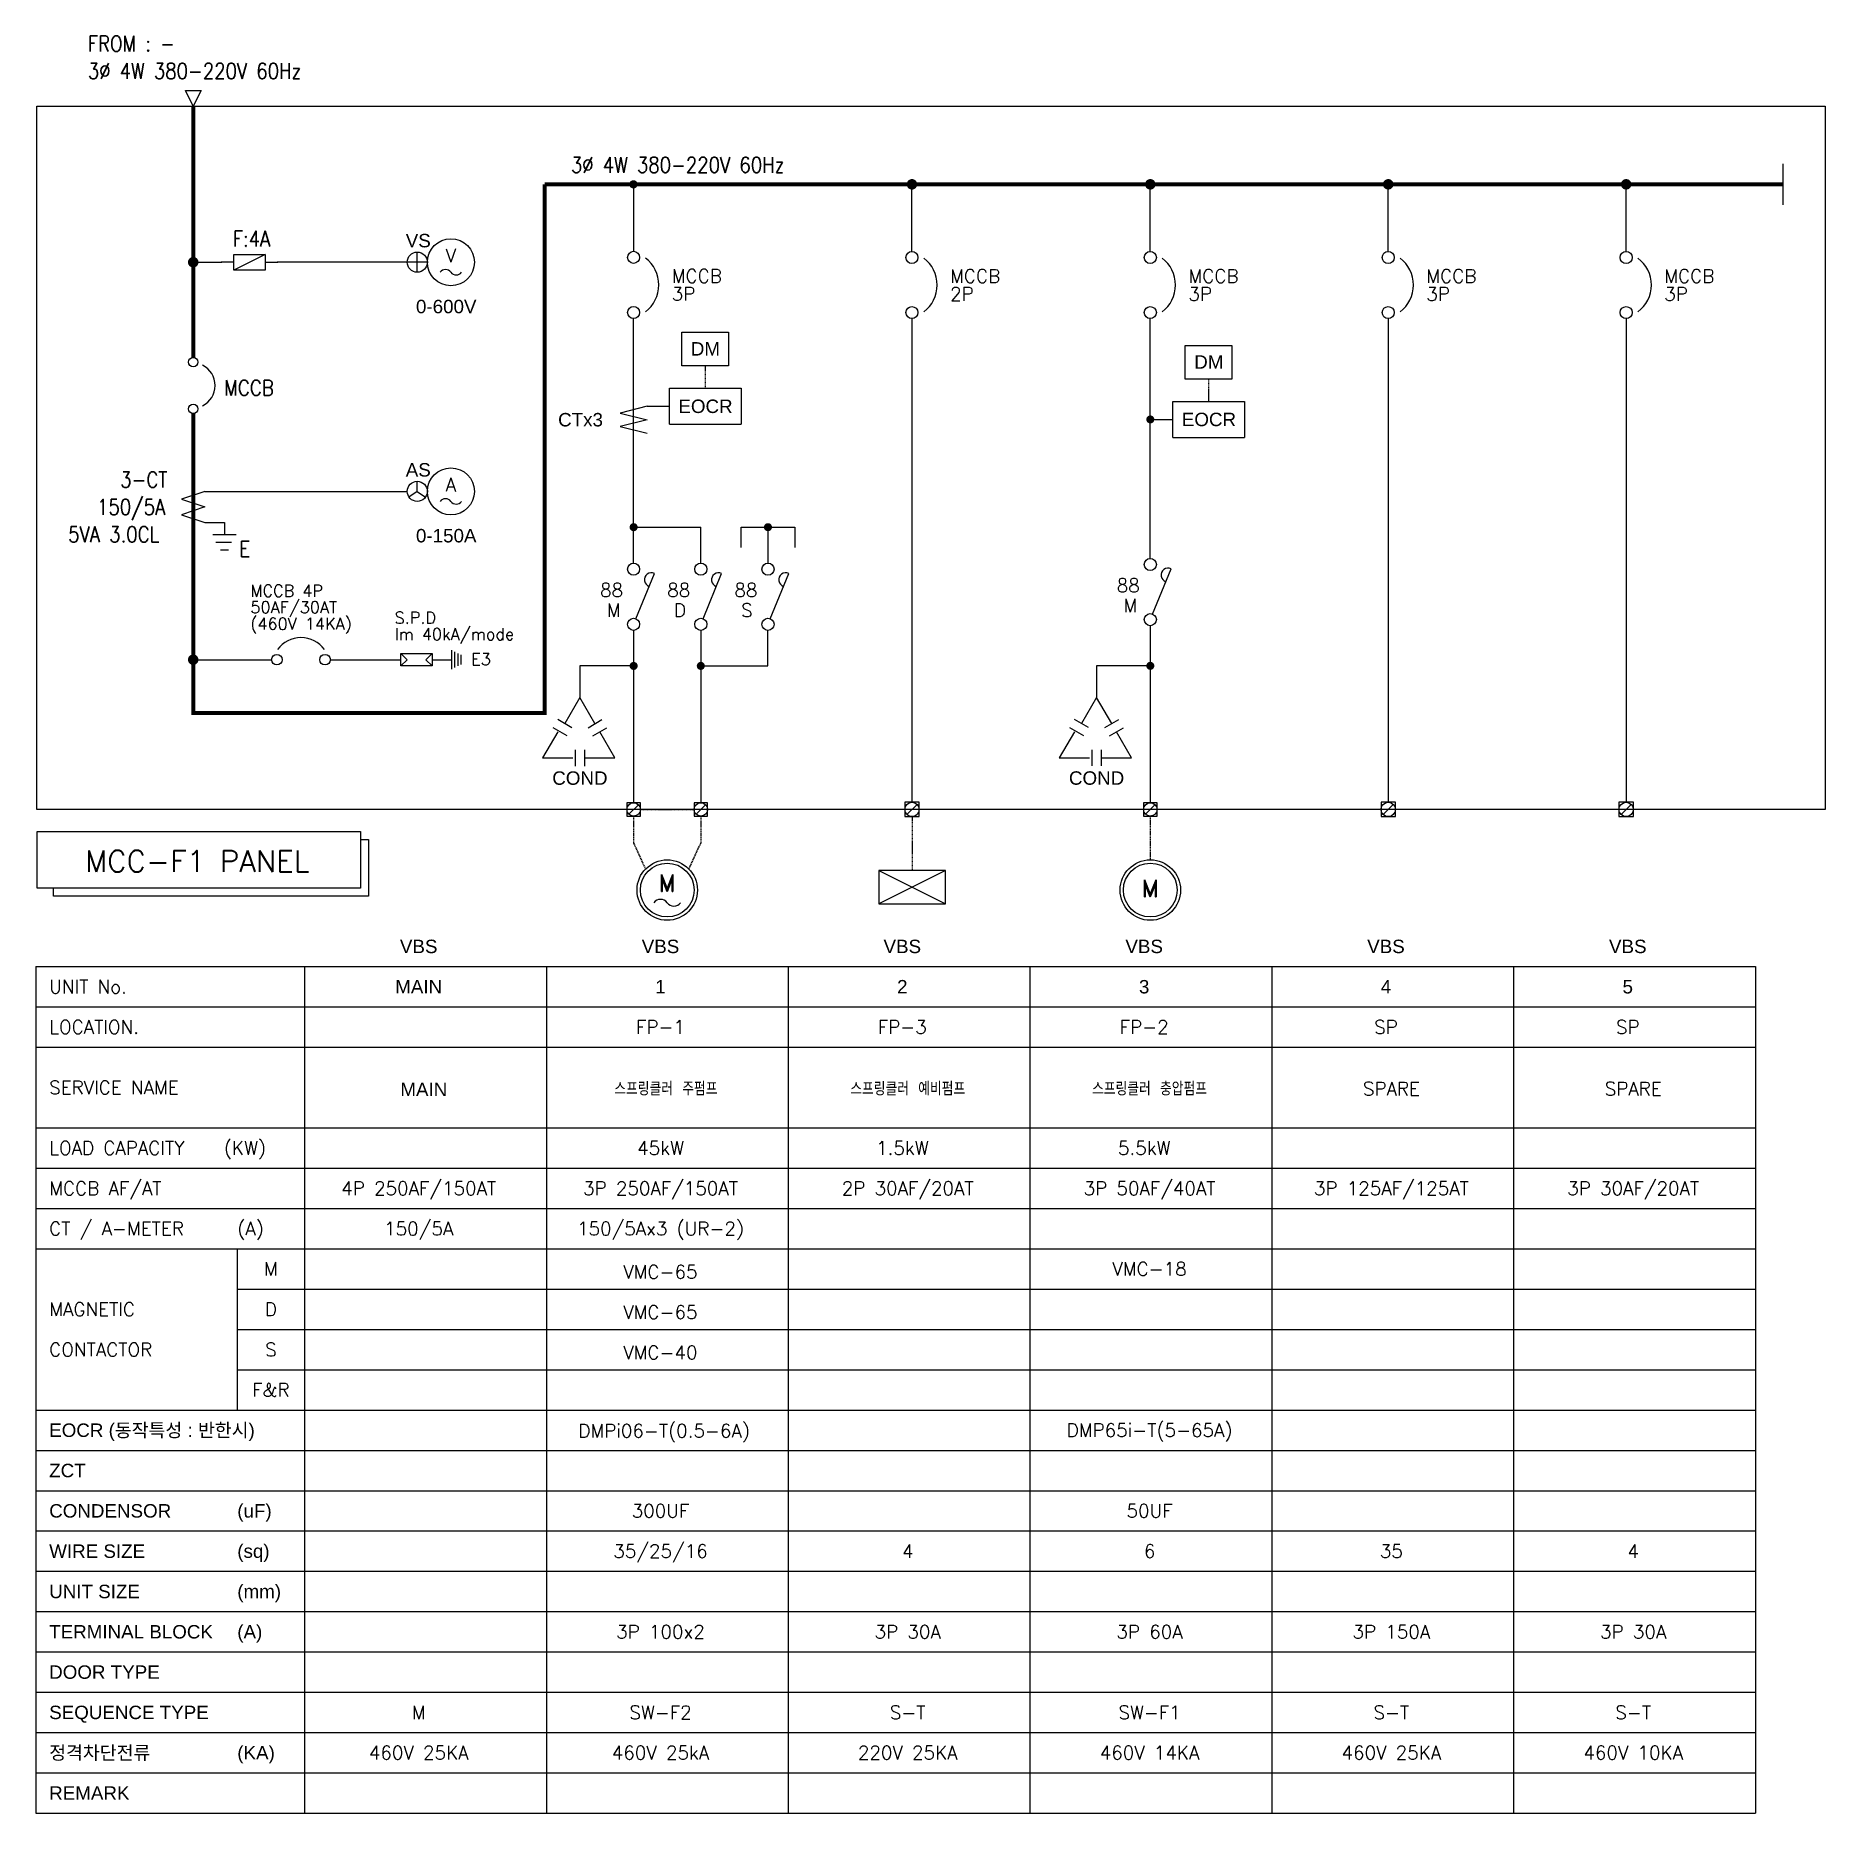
# Model space of a CAD drawing. Header units: millimetres. Extents: x 60229 to 91621, y 21923 to 36546.
# Drawn here: x 60229 to 63550, y 28045 to 31343 of the extents above; entities that cross this region are included whole.
import ezdxf
from ezdxf.enums import TextEntityAlignment as Align

# ---------------------------------------------------------------- set-up
doc = ezdxf.new("R2010")
doc.units = ezdxf.units.MM
doc.linetypes.add('HIDDEN', pattern=[2.5, 1.5, -1])
doc.linetypes.add('HIDDEN2', pattern=[3, 2, -1])
for name, color, linetype in [('1', 7, 'Continuous'), ('D1', 3, 'Continuous'), ('MCC(DZ)', 7, 'Continuous')]:
    doc.layers.add(name, color=color, linetype=linetype)
doc.styles.add('GHS', font='romans.shx', dxfattribs={"bigfont": 'ghs.shx'})
doc.styles.add('ROMAND', font='romand')
doc.styles.add('ROMANS', font='romans.shx', dxfattribs={"bigfont": 'fhg.shx'})
doc.styles.add('SD2', font='romans.shx', dxfattribs={"width": 0.9, "height": 2, "bigfont": 'ghs.shx'})
doc.styles.get("Standard").update_dxf_attribs({"font": 'arial.ttf'})

msp = doc.modelspace()

# ---------------------------------------------------------------- texts
at = {"color": 7, "lineweight": -2, "style": 'SD2', "width": 0.85}
for s, height, p in [('FROM : -', 29, (60325.2, 31328.9)), ('3%%C 4W 380-220V 60Hz', 28.999, (60325.2, 31278.1)), ('3%%C 4W 380-220V 60Hz', 28.999, (61221.8, 31103.8)), ('3-CT', 29, (60385.3, 30519.8)), ('150/5A', 29, (60342.3, 30469.1)), ('5VA 3.0CL', 29, (60288.8, 30418.3))]:
    msp.add_text(s, height=height, dxfattribs=at).set_placement(p, align=Align.MIDDLE_LEFT)
for s, p in [('F:4A', (60594.2, 30952.3)), ('MCCB', (60578.4, 30675.7)), ('E', (60606.4, 30376.6))]:
    msp.add_text(s, height=29, dxfattribs=at).set_placement(p)
at = {"lineweight": -2}
for s, height, p in [('VS', 24.94, (60938.5, 30950.9)), ('0-600V', 24.94, (60990.4, 30828.6)), ('AS', 24.94, (60938.5, 30525.6)), ('0-150A', 24.94, (60990.4, 30403.4)), ('COND', 24.94, (61238.5, 29953.6)), ('COND', 24.94, (62197.5, 29953.7)), ('MAIN', 24.94, (60939.3, 29566.5)), ('1', 24.9, (61388.1, 29566.5)), ('2', 24.9, (61836.9, 29566.5)), ('3', 24.9, (62285.8, 29566.5)), ('4', 24.9, (62734.6, 29566.5)), ('5', 24.9, (63183.4, 29566.5)), ('MAIN', 24.94, (60948.8, 29375.9))]:
    msp.add_text(s, height=height, dxfattribs=at).set_placement(p, align=Align.CENTER)
for s, height, style, p in [('V', 24.9, 'ROMANS', (60999.1, 30935.8)), ('A', 24.9, 'ROMANS', (60999.1, 30510.5)), ('MCC-F1 PANEL', 40, 'GHS', (60528.3, 29812))]:
    msp.add_text(s, height=height, dxfattribs=dict(at, style=style)).set_placement(p, align=Align.MIDDLE)
at = {"color": 7, "lineweight": -2, "style": 'ROMANS'}
for s, height, p in [('MCCB', 24.94, (61408.9, 30885.3)), ('MCCB', 24.94, (61925.5, 30885.1)), ('MCCB', 24.94, (62367.9, 30885.1)), ('MCCB', 24.94, (62809.5, 30885.1)), ('MCCB', 24.94, (63251.1, 30885.1)), ('3P', 24.94, (61408.9, 30852)), ('2P', 24.94, (61925.5, 30851.9)), ('3P', 24.94, (62367.9, 30851.9)), ('3P', 24.94, (62809.5, 30851.9)), ('3P', 24.94, (63251.1, 30851.9)), ('MCCB 4P', 21.82, (60627, 30302.7)), ('88', 24.94, (61275.9, 30302.6)), ('88', 24.94, (61400.6, 30302.6)), ('88', 24.94, (61525.2, 30302.6)), ('88', 24.94, (62234.9, 30311.2)), ('50AF/30AT', 21.82, (60627, 30272.2)), ('M', 24.9, (61288.4, 30265.2)), ('D', 24.9, (61413, 30265.2)), ('S', 24.9, (61537.7, 30265.2)), ('M', 24.9, (62247.3, 30273.8)), ('(460V 14KA)', 21.818, (60627, 30241.6))]:
    msp.add_text(s, height=height, dxfattribs=at).set_placement(p)
at = {"lineweight": -2}
for s, height, p in [('DM', 24.94, (61444.4, 30750.1)), ('DM', 24.94, (62378.7, 30725.7)), ('EOCR', 24.94, (61421.3, 30643.5)), ('EOCR', 24.94, (62355.7, 30619.1)), ('EOCR (동작특성 : 반한시)', 24.935, (60253.5, 28743.6)), ('ZCT', 24.94, (60253.5, 28668.8)), ('CONDENSOR', 24.94, (60253.5, 28594)), ('(uF)', 24.94, (60602.6, 28594)), ('WIRE SIZE', 24.94, (60253.5, 28519.2)), ('(sq)', 24.94, (60602.6, 28519.2)), ('UNIT SIZE', 24.94, (60253.5, 28444.4)), ('(mm)', 24.94, (60602.6, 28444.4)), ('TERMINAL BLOCK', 24.935, (60253.5, 28369.6)), ('(A)', 24.94, (60602.6, 28369.6)), ('DOOR TYPE', 24.94, (60253.5, 28294.8)), ('SEQUENCE TYPE', 24.935, (60253.5, 28220)), ('정격차단전류', 24.94, (60253.5, 28145.2)), ('(KA)', 24.94, (60602.6, 28145.2)), ('REMARK', 24.94, (60253.5, 28070.4))]:
    msp.add_text(s, height=height, dxfattribs=at).set_placement(p)
msp.add_text('CTx3', height=24.94, dxfattribs=at).set_placement((61281.3, 30618.6), align=Align.RIGHT)
at = {"lineweight": -2, "style": 'ROMANS'}
for s, height, p in [('S.P.D', 21.82, (60894.7, 30252.8)), ('Im 40kA/mode', 21.818, (60894.7, 30222.3)), ('E3', 21.82, (61036.8, 30175.8)), ('UNIT No.', 24.94, (60253.5, 29566.5)), ('LOCATION.', 24.94, (60253.5, 29491.7)), ('SERVICE NAME', 24.935, (60253.5, 29379.5)), ('(KW)', 24.94, (60577.7, 29267.3)), ('LOAD CAPACITY', 24.935, (60253.5, 29267.3)), ('MCCB AF/AT', 24.94, (60253.5, 29192.5)), ('CT / A-METER', 24.935, (60253.5, 29117.7)), ('(A)', 24.94, (60602.6, 29117.7)), ('MAGNETIC', 24.94, (60253.5, 28968)), ('CONTACTOR', 24.94, (60253.5, 28893.2))]:
    msp.add_text(s, height=height, dxfattribs=at).set_placement(p)
at = {"color": 7, "lineweight": -2, "style": 'ROMAND'}
for p in [(61400.6, 29755.9), (62297.2, 29745.9)]:
    msp.add_text('M', height=31.2, dxfattribs=at).set_placement(p, align=Align.CENTER)
at = {"color": 0, "lineweight": -2}
for p in [(60939.3, 29641.3), (61388.1, 29641.3), (61836.9, 29641.3), (62285.8, 29641.3), (62285.8, 29641.3), (62734.6, 29641.3), (63183.4, 29641.3)]:
    msp.add_text('VBS', height=24.94, dxfattribs=at).set_placement(p, align=Align.CENTER)
at = {"lineweight": -2, "style": 'ROMANS'}
for s, height, p in [('FP-1', 24.94, (61388.1, 29491.7)), ('FP-3', 24.94, (61836.9, 29491.7)), ('FP-2', 24.94, (62285.8, 29491.7)), ('SP', 24.94, (62734.6, 29491.7)), ('SP', 24.94, (63183.4, 29491.7)), ('스프링클러 주펌프', 24.94, (61398.1, 29377.2)), ('스프링클러 예비펌프', 24.94, (61847, 29377.2)), ('스프링클러 충압펌프', 24.94, (62295.8, 29377.2)), ('SPARE', 24.94, (62744.7, 29377.2)), ('SPARE', 24.94, (63193.5, 29377.2)), ('45kW', 24.94, (61388.1, 29267.3)), ('1.5kW', 24.94, (61836.9, 29267.3)), ('5.5kW', 24.94, (62285.8, 29267.3)), ('4P 250AF/150AT', 24.935, (60939.3, 29192.5)), ('2P 30AF/20AT', 24.935, (61846.9, 29192.5)), ('3P 125AF/125AT', 24.935, (62744.6, 29192.5)), ('3P 30AF/20AT', 24.935, (63193.4, 29192.5)), ('150/5A', 24.94, (60939.3, 29117.7)), ('150/5Ax3 (UR-2)', 24.935, (61388.1, 29117.7)), ('M', 24.9, (60665, 29042.9)), ('VMC-65', 24.94, (61387.9, 29037.4)), ('VMC-18', 24.94, (62295.8, 29042.9)), ('D', 24.9, (60665, 28968)), ('VMC-65', 24.94, (61387.9, 28962.6)), ('S', 24.9, (60665, 28893.2)), ('VMC-40', 24.94, (61387.9, 28887.8)), ('F&R', 24.94, (60665, 28818.4)), ('DMPi06-T(0.5-6A)', 24.935, (61394.8, 28742.5)), ('DMP65i-T(5-65A)', 24.935, (62295.8, 28743.6)), ('300UF', 24.94, (61388.1, 28594)), ('50UF', 24.94, (62295.8, 28594)), ('35/25/16', 24.94, (61388.1, 28519.2)), ('4', 24.9, (61846.9, 28519.2)), ('6', 24.9, (62295.8, 28519.2)), ('35', 24.94, (62744.6, 28519.2)), ('4', 24.9, (63193.4, 28519.2)), ('3P 100x2', 24.94, (61388.1, 28369.6)), ('3P 30A', 24.94, (61846.9, 28369.6)), ('3P 60A', 24.94, (62295.8, 28369.6)), ('3P 150A', 24.94, (62744.6, 28369.6)), ('3P 30A', 24.94, (63193.4, 28369.6)), ('M', 24.9, (60939.3, 28220)), ('SW-F2', 24.94, (61388.1, 28220)), ('S-T', 24.94, (61846.9, 28220)), ('SW-F1', 24.94, (62295.8, 28220)), ('S-T', 24.94, (62744.6, 28220)), ('S-T', 24.94, (63193.4, 28220)), ('460V 25KA', 24.94, (60939.3, 28145.2)), ('460V 25kA', 24.94, (61388.1, 28145.2)), ('220V 25KA', 24.94, (61846.9, 28145.2)), ('460V 14KA', 24.94, (62295.8, 28145.2)), ('460V 25KA', 24.94, (62744.6, 28145.2)), ('460V 10KA', 24.94, (63193.4, 28145.2))]:
    msp.add_text(s, height=height, dxfattribs=at).set_placement(p, align=Align.CENTER)
at = {"color": 6, "lineweight": -2, "style": 'ROMANS'}
for s, p in [('3P 250AF/150AT', (61388.1, 29192.5)), ('3P 50AF/40AT', (62295.8, 29192.5))]:
    msp.add_text(s, height=24.935, dxfattribs=at).set_placement(p, align=Align.CENTER)

# ---------------------------------------------------------------- blocks, each defined once
blk = doc.blocks.new('E18')
at = {"layer": 'D1', "color": 7, "linetype": 'Continuous', "const_width": 0.65}
blk.add_lwpolyline([(-0.375, 0, 1), (0.375, 0, 1)], format="xyb", close=True, dxfattribs=at)
at = {"layer": 'D1', "color": 7, "linetype": 'Continuous'}
blk.add_point((0, 0), dxfattribs=at)
blk = doc.blocks.new('E24')
at = {"layer": '1', "color": 7}
for p, q in [((-2.5, 0), (-4.5, 0)), ((2.5, 1.25), (-2.5, -1.25)), ((-2.5, -1.25), (-2.5, 1.25)), ((-2.5, 1.25), (2.5, 1.25)), ((-2.5, 0), (-2.5, 0)), ((2.5, 1.25), (2.5, -1.25)), ((2.5, 0), (4.5, 0)), ((2.5, -1.25), (-2.5, -1.25))]:
    blk.add_line(p, q, dxfattribs=at)
for p in [(-4.5, 0), (4.5, 0)]:
    blk.add_point(p, dxfattribs=at)
blk = doc.blocks.new('EARTHG')
for p, q in [((-3, 0), (3, 0)), ((-2.5, -1), (2.5, -1)), ((-2, -2), (2, -2)), ((-1.5, -3), (1.5, -3))]:
    blk.add_line(p, q)

# ---------------------------------------------------------------- linework, layer by layer
at = {"color": 7, "lineweight": -2}
for p, q in [((60520.8, 31212.8), (60506.3, 31241.8)), ((60506.3, 31241.8), (60535.3, 31241.8)), ((60535.3, 31241.8), (60520.8, 31212.8)), ((61338.2, 31067.8), (61338.2, 30943.5)), ((61338.2, 30364.9), (61338.2, 30818.8)), ((61854.8, 30818.6), (61854.8, 29921.2)), ((62297.2, 30373.6), (62297.2, 30818.6)), ((62738.8, 30818.6), (62738.8, 29921.2)), ((63180.4, 30818.6), (63180.4, 29921.2)), ((61363.2, 30656), (61404.7, 30656)), ((62297.2, 30631.6), (62339, 30631.6)), ((60542.5, 30498.1), (60499, 30483.6)), ((60542.5, 30498.1), (60499, 30483.6)), ((60499, 30483.6), (60542.5, 30469.1)), ((60499, 30483.6), (60542.5, 30469.1)), ((60542.5, 30469.1), (60499, 30454.6)), ((60542.5, 30469.1), (60499, 30454.6)), ((60499, 30454.6), (60542.5, 30440.1)), ((60499, 30454.6), (60542.5, 30440.1)), ((60542.5, 30440.1), (60578.8, 30440.1)), ((60578.8, 30440.1), (60578.8, 30418.3)), ((61462.9, 30364.9), (61462.9, 30431.6)), ((60557, 30418.3), (60600.5, 30418.3)), ((60563, 30403.8), (60592, 30403.8)), ((60571.5, 30389.3), (60586, 30389.3)), ((61338.2, 30240.2), (61338.2, 29920.3)), ((61462.9, 30240.2), (61462.9, 29920.3)), ((62297.2, 30248.9), (62297.2, 29920.4))]:
    msp.add_line(p, q, dxfattribs=at)
at = {"color": 4, "lineweight": -2}
for p, q in [((60230.8, 29907.9), (60230.8, 31212.8)), ((60230.8, 31212.8), (63549.8, 31212.8)), ((63549.8, 31212.8), (63549.8, 29907.9)), ((63549.8, 29907.9), (60230.8, 29907.9)), ((60228.6, 29616.4), (63420.3, 29616.4)), ((60228.6, 29616.4), (60228.6, 28045.4)), ((63420.3, 29616.4), (63420.3, 28045.4)), ((60228.6, 28045.4), (63420.3, 28045.4))]:
    msp.add_line(p, q, dxfattribs=at)
at = {"lineweight": -2}
for p, q in [((63471.1, 31106), (63471.1, 31029.7)), ((61854.8, 30943.3), (61854.8, 31067.8)), ((62297.2, 30943.3), (62297.2, 31067.8)), ((62738.8, 30943.3), (62738.8, 31067.8)), ((63180.4, 30943.3), (63180.4, 31067.8)), ((60918, 30923.3), (60677.4, 30923.3)), ((61404.7, 30689.3), (61537.7, 30689.3)), ((61404.7, 30622.8), (61404.7, 30689.3)), ((61537.7, 30689.3), (61537.7, 30622.8)), ((61363.2, 30656), (61313.3, 30643.5)), ((62339, 30664.8), (62472, 30664.8)), ((62339, 30598.3), (62339, 30664.8)), ((62472, 30664.8), (62472, 30598.3)), ((61313.3, 30643.5), (61363.2, 30631.1)), ((61363.2, 30631.1), (61313.3, 30618.6)), ((61404.7, 30622.8), (61537.7, 30622.8)), ((61313.3, 30618.6), (61363.2, 30606.1)), ((62339, 30598.3), (62472, 30598.3)), ((60542.5, 30498.1), (60918, 30498.1)), ((61338.2, 30431.6), (61462.9, 30431.6)), ((61537.7, 30394.2), (61537.7, 30431.6)), ((61537.7, 30431.6), (61637.5, 30431.6)), ((61587.6, 30427.1), (61587.6, 30364.9)), ((61637.5, 30431.6), (61637.5, 30394.2)), ((61342.5, 30261.8), (61376.8, 30345.7)), ((61467.2, 30261.8), (61501.5, 30345.7)), ((61591.8, 30261.8), (61626.1, 30345.7)), ((62301.5, 30270.5), (62335.8, 30354.4)), ((61587.6, 30174.2), (61587.6, 30240.2)), ((60520.8, 30185.8), (60666.2, 30185.8)), ((60775.3, 30185.8), (60906.2, 30185.8)), ((60964.4, 30185.8), (61000.8, 30185.8)), ((61338.2, 30174.2), (61238.5, 30174.2)), ((61238.5, 30174.2), (61238.5, 30115.7)), ((61462.9, 30174.2), (61587.6, 30174.2)), ((62297.2, 30174.3), (62197.5, 30174.3)), ((62197.5, 30174.3), (62197.5, 30115.7)), ((61214.7, 30044.5), (61188.8, 30059.5)), ((61223.4, 30059.6), (61197.5, 30074.6)), ((61253.6, 30059.6), (61279.5, 30074.6)), ((61262.3, 30044.5), (61288.2, 30059.5)), ((62173.7, 30044.6), (62147.8, 30059.6)), ((62182.4, 30059.7), (62156.5, 30074.7)), ((62212.5, 30059.7), (62238.5, 30074.7)), ((62221.3, 30044.6), (62247.2, 30059.6)), ((61229.8, 30018.4), (61229.8, 29988.5)), ((61247.2, 30018.4), (61247.2, 29988.5)), ((62188.7, 30018.5), (62188.7, 29988.6)), ((62206.2, 30018.5), (62206.2, 29988.6)), ((61793.1, 29794.9), (61793.1, 29732.8)), ((61854.9, 29794.9), (61793.1, 29794.9)), ((61917.3, 29794.9), (61793.1, 29732.8)), ((61793.1, 29794.9), (61917.3, 29732.8)), ((61917.3, 29794.9), (61854.9, 29794.9)), ((61917.3, 29732.8), (61917.3, 29794.9)), ((61793.1, 29732.8), (61917.3, 29732.8)), ((60727.3, 29616.4), (60727.3, 28045.4)), ((61176.2, 29616.4), (61176.2, 28045.4)), ((61176.2, 29616.4), (61176.2, 28045.4)), ((61625, 29616.4), (61625, 28045.4)), ((61625, 29616.4), (61625, 28045.4)), ((62073.8, 29616.4), (62073.8, 28045.4)), ((62073.8, 29616.4), (62073.8, 28045.4)), ((62522.7, 29616.4), (62522.7, 28045.4)), ((62971.5, 29616.4), (62971.5, 28045.4)), ((60602.6, 29092.7), (60602.6, 28793.5))]:
    msp.add_line(p, q, dxfattribs=at)
at = {"color": 3, "lineweight": -2}
for p, q in [((60955.4, 30923.3), (60918, 30923.3)), ((60936.7, 30904.6), (60936.7, 30942.1)), ((60936.7, 30498.1), (60921.3, 30487.5)), ((60936.7, 30498.1), (60936.7, 30516.8)), ((60936.7, 30498.1), (60952.2, 30487.5)), ((60917.9, 30185.8), (60906.2, 30197.5)), ((60952.8, 30185.8), (60964.4, 30197.5)), ((60906.2, 30174.2), (60917.9, 30185.8)), ((60964.4, 30174.2), (60952.8, 30185.8)), ((60228.6, 29541.6), (63420.3, 29541.6)), ((60228.6, 29466.8), (63420.3, 29466.8)), ((60228.6, 29317.1), (63420.3, 29317.1)), ((60228.6, 29242.3), (63420.3, 29242.3)), ((60228.6, 29167.5), (63420.3, 29167.5)), ((60228.6, 29092.7), (63420.3, 29092.7)), ((60602.6, 29017.9), (63420.3, 29017.9)), ((60602.6, 28943.1), (63420.3, 28943.1)), ((60602.6, 28868.3), (63420.3, 28868.3)), ((60228.6, 28793.5), (63420.3, 28793.5)), ((60228.6, 28718.7), (63420.3, 28718.7)), ((60228.6, 28643.9), (63420.3, 28643.9)), ((60228.6, 28569.1), (63420.3, 28569.1)), ((60228.6, 28494.3), (63420.3, 28494.3)), ((60228.6, 28419.5), (63420.3, 28419.5)), ((60228.6, 28344.7), (63420.3, 28344.7)), ((60228.6, 28269.9), (63420.3, 28269.9)), ((60228.6, 28195.1), (63420.3, 28195.1)), ((60228.6, 28120.2), (63420.3, 28120.2))]:
    msp.add_line(p, q, dxfattribs=at)
at = {"linetype": 'HIDDEN', "lineweight": -2}
for p, q in [((61471.2, 30730.8), (61471.2, 30689.3)), ((62405.5, 30706.4), (62405.5, 30664.8)), ((61854.9, 29894.6), (61854.9, 29794.9))]:
    msp.add_line(p, q, dxfattribs=at)
at = {"color": 8, "lineweight": -2}
for p, q in [((61350.7, 29920.3), (61325.8, 29920.3)), ((61325.8, 29920.3), (61325.8, 29895.4)), ((61325.8, 29895.4), (61350.7, 29895.4)), ((61347, 29916.7), (61329.4, 29899.1)), ((61350.7, 29895.4), (61350.7, 29920.3)), ((61450.4, 29920.3), (61450.4, 29895.4)), ((61475.4, 29920.3), (61450.4, 29920.3)), ((61450.4, 29895.4), (61475.4, 29895.4)), ((61471.7, 29916.7), (61454.1, 29899.1)), ((61475.4, 29895.4), (61475.4, 29920.3)), ((61841.5, 29921.2), (61841.5, 29894.6)), ((61868.1, 29921.2), (61841.5, 29921.2)), ((61841.5, 29894.6), (61868.1, 29894.6)), ((61864.2, 29917.3), (61845.4, 29898.5)), ((61868.1, 29894.6), (61868.1, 29921.2)), ((62309.7, 29920.4), (62284.7, 29920.4)), ((62284.7, 29920.4), (62284.7, 29895.5)), ((62284.7, 29895.5), (62309.7, 29895.5)), ((62306, 29916.8), (62288.4, 29899.1)), ((62309.7, 29895.5), (62309.7, 29920.4)), ((62725.5, 29921.2), (62725.5, 29894.6)), ((62752.1, 29921.2), (62725.5, 29921.2)), ((62725.5, 29894.6), (62752.1, 29894.6)), ((62748.2, 29917.3), (62729.4, 29898.5)), ((62752.1, 29894.6), (62752.1, 29921.2)), ((63167.1, 29921.2), (63167.1, 29894.6)), ((63193.8, 29921.2), (63167.1, 29921.2)), ((63167.1, 29894.6), (63193.8, 29894.6)), ((63189.9, 29917.3), (63171, 29898.5)), ((63193.8, 29894.6), (63193.8, 29921.2))]:
    msp.add_line(p, q, dxfattribs=at)
at = {"color": 7, "linetype": 'HIDDEN2', "lineweight": -2}
for p, q in [((61338.2, 29895.4), (61338.2, 29845.5)), ((61462.9, 29895.4), (61462.9, 29845.5)), ((62297.2, 29895.5), (62297.2, 29814.4))]:
    msp.add_line(p, q, dxfattribs=at)
at = {"color": 3, "linetype": 'HIDDEN', "lineweight": -2}
msp.add_line((61350.7, 29907.9), (61450.4, 29907.9), dxfattribs=at)
msp.add_line((61350.7, 29907.9), (61450.4, 29907.9), dxfattribs=at)
at = {"linetype": 'HIDDEN2', "lineweight": -2}
for p, q in [((61338.2, 29845.5), (61360.2, 29797.2)), ((61440.9, 29797.2), (61462.9, 29845.5))]:
    msp.add_line(p, q, dxfattribs=at)
at = {"color": 7, "lineweight": -2, "const_width": 7.25}
for points in [[(60520.8, 30746.7), (60520.8, 31212.8)], [(60520.8, 30642.3), (60520.8, 30087), (61173.2, 30087), (61173.2, 31067.8)], [(61173.2, 31067.8), (63471.1, 31067.8)]]:
    msp.add_lwpolyline(points, dxfattribs=at)
at = {"color": 6, "lineweight": -2, "const_width": 7.48}
for points in [[(61333.8, 31067.8, 1), (61341.3, 31067.8, 1)], [(61334.5, 31067.8, 1), (61342, 31067.8, 1)]]:
    msp.add_lwpolyline(points, format="xyb", close=True, dxfattribs=at)
at = {"color": 7, "linetype": 'Continuous', "lineweight": -2}
for points in [[(60520.8, 30923.3), (60573, 30923.3)], [(60520.8, 30185.8), (60573, 30185.8)]]:
    msp.add_lwpolyline(points, dxfattribs=at)
at = {"color": 7, "lineweight": -2}
for points in [[(61427.9, 30793.3), (61514.5, 30793.3), (61514.5, 30730.8), (61427.9, 30730.8)], [(62362.2, 30768.9), (62448.8, 30768.9), (62448.8, 30706.4), (62362.2, 30706.4)]]:
    msp.add_lwpolyline(points, close=True, dxfattribs=at)
at = {"lineweight": -2, "const_width": 7.48}
for points in [[(62293.5, 30631.6, 1), (62300.9, 30631.6, 1)], [(61334.5, 30431.6, 1), (61342, 30431.6, 1)], [(61583.8, 30431.6, 1), (61591.3, 30431.6, 1)], [(61334.5, 30174.2, 1), (61342, 30174.2, 1)], [(61459.2, 30174.2, 1), (61466.6, 30174.2, 1)], [(62293.5, 30174.3, 1), (62300.9, 30174.3, 1)]]:
    msp.add_lwpolyline(points, format="xyb", close=True, dxfattribs=at)
at = {"lineweight": -2}
msp.add_lwpolyline([(60906.2, 30174.2), (60906.2, 30197.5), (60964.4, 30197.5), (60964.4, 30174.2)], close=True, dxfattribs=at)
for points in [[(61266.5, 30067.1), (61238.5, 30115.7), (61210.5, 30067.1)], [(62225.5, 30067.2), (62197.5, 30115.7), (62169.4, 30067.2)], [(61197.3, 30052), (61169.3, 30003.5), (61225.3, 30003.5)], [(61247.2, 30003.5), (61303.3, 30003.5), (61275.2, 30052)], [(62156.3, 30052.1), (62128.3, 30003.5), (62184.3, 30003.5)], [(62206.2, 30003.5), (62262.2, 30003.5), (62234.2, 30052.1)]]:
    msp.add_lwpolyline(points, dxfattribs=at)
at = {"color": 4, "lineweight": -2}
msp.add_lwpolyline([(60231.4, 29866.9), (60831.4, 29866.9), (60831.4, 29761.9), (60231.4, 29761.9)], close=True, dxfattribs=at)
msp.add_lwpolyline([(60831.4, 29851.9), (60846.4, 29851.9), (60846.4, 29746.9), (60261.4, 29746.9), (60261.4, 29761.9)], dxfattribs=at)
at = {"lineweight": -2}
for centre, radius in [((60999.1, 30923.3), 43.6), ((60936.7, 30923.3), 18.7), ((61338.2, 30932.3), 11.2), ((61854.8, 30932.1), 11.2), ((62297.2, 30932.1), 11.2), ((62738.8, 30932.1), 11.2), ((63180.4, 30932.1), 11.2), ((61338.2, 30830), 11.2), ((61854.8, 30829.8), 11.2), ((62297.2, 30829.8), 11.2), ((62738.8, 30829.8), 11.2), ((63180.4, 30829.8), 11.2), ((60999.1, 30498.1), 43.6), ((60936.7, 30498.1), 18.7), ((61338.2, 30353.7), 11.2), ((61462.9, 30353.7), 11.2), ((61587.6, 30353.7), 11.2), ((62297.2, 30362.4), 11.2), ((61338.2, 30251.4), 11.2), ((61462.9, 30251.4), 11.2), ((61587.6, 30251.4), 11.2), ((62297.2, 30260.1), 11.2), ((60676.1, 30185.8), 9.82), ((60765.5, 30185.8), 9.82), ((61400.6, 29758.3), 56.1), ((62297.2, 29758.3), 56.1)]:
    msp.add_circle(centre, radius, dxfattribs=at)
at = {"color": 8, "lineweight": -2}
for centre, radius in [((61338.2, 29907.9), 12.5), ((61462.9, 29907.9), 12.5), ((61854.8, 29907.9), 13.3), ((62297.2, 29907.9), 12.5), ((62738.8, 29907.9), 13.3), ((63180.4, 29907.9), 13.3), ((61400.6, 29758.3), 49.9), ((62297.2, 29758.3), 49.9)]:
    msp.add_circle(centre, radius, dxfattribs=at)
at = {"lineweight": -2}
for centre, radius, start, end in [((61322.7, 30881.1), 62.3, 306.8699, 53.1301), ((61839.3, 30881), 62.3, 306.8699, 53.1301), ((62281.6, 30881), 62.3, 306.8699, 53.1301), ((62723.3, 30881), 62.3, 306.8699, 53.1301), ((63164.9, 30881), 62.3, 306.8699, 53.1301), ((60989.1, 30897.2), 12.5, 36.8699, 143.1301), ((61009, 30912.1), 12.5, 216.8699, 323.1301), ((60989.1, 30471.9), 12.5, 36.8699, 143.1301), ((61009, 30486.9), 12.5, 216.8699, 323.1301), ((61371.2, 30334), 13, 64.3116, 251.2012), ((61495.8, 30334), 13, 64.3116, 251.2012), ((61620.5, 30334), 13, 64.3116, 251.2012), ((62330.1, 30342.7), 13, 64.3116, 251.2012), ((60720.8, 30172.2), 54.5, 36.8699, 143.1301)]:
    msp.add_arc(centre, radius, start, end, dxfattribs=at)
at = {"color": 7, "lineweight": -2}
for centre, start, end in [((61388.1, 29725.5), 36.8699, 143.1301), ((61413, 29744.1), 216.8699, 323.1301)]:
    msp.add_arc(centre, 15.6, start, end, dxfattribs=at)
at = {"layer": 'MCC(DZ)', "color": 7, "lineweight": -2}
for centre in [(60520.8, 30738), (60520.8, 30651)]:
    msp.add_circle(centre, 8.7, dxfattribs=at)
msp.add_arc((60519.3, 30694.5), 42.1, 296.5651, 63.4349, dxfattribs=at)

# ---------------------------------------------------------------- block references
at = {"color": 7, "linetype": 'Continuous', "lineweight": -2}
for name, p, xscale, yscale, zscale in [('E18', (61854.8, 31067.8), 13.91930237613715, 13.91930237613715, 13.91930237613715), ('E18', (62297.2, 31067.8), 13.91930237613715, 13.91930237613715, 13.91930237613715), ('E18', (62738.8, 31067.8), 13.91930237613715, 13.91930237613715, 13.91930237613715), ('E18', (63180.4, 31067.8), 13.91930237613715, 13.91930237613715, 13.91930237613715), ('E18', (60520.8, 30923.3), 13.91930237613715, 13.91930237613715, 13.91930237613715), ('E24', (60625.2, 30923.3), 11.59941864677936, 11.59941864677936, 11.59941864677936), ('E18', (60520.8, 30185.8), 13.91930237613715, 13.91930237613715, 13.91930237613715)]:
    msp.add_blockref(name, p, dxfattribs=dict(at, xscale=xscale, yscale=yscale, zscale=zscale))
at = {"lineweight": -2, "xscale": 5.81823666666675, "yscale": 5.81823666666675, "zscale": 5.81823666666675, "rotation": 90}
msp.add_blockref('EARTHG', (61000.8, 30185.8), dxfattribs=at)

msp.set_redraw_order([(e.dxf.handle, doc.entitydb.next_handle()) for e in msp.query("TEXT MTEXT ATTDEF DIMENSION ARC_DIMENSION")])  # texts and dimensions are drawn at this point

doc.saveas('drawing.dxf')
